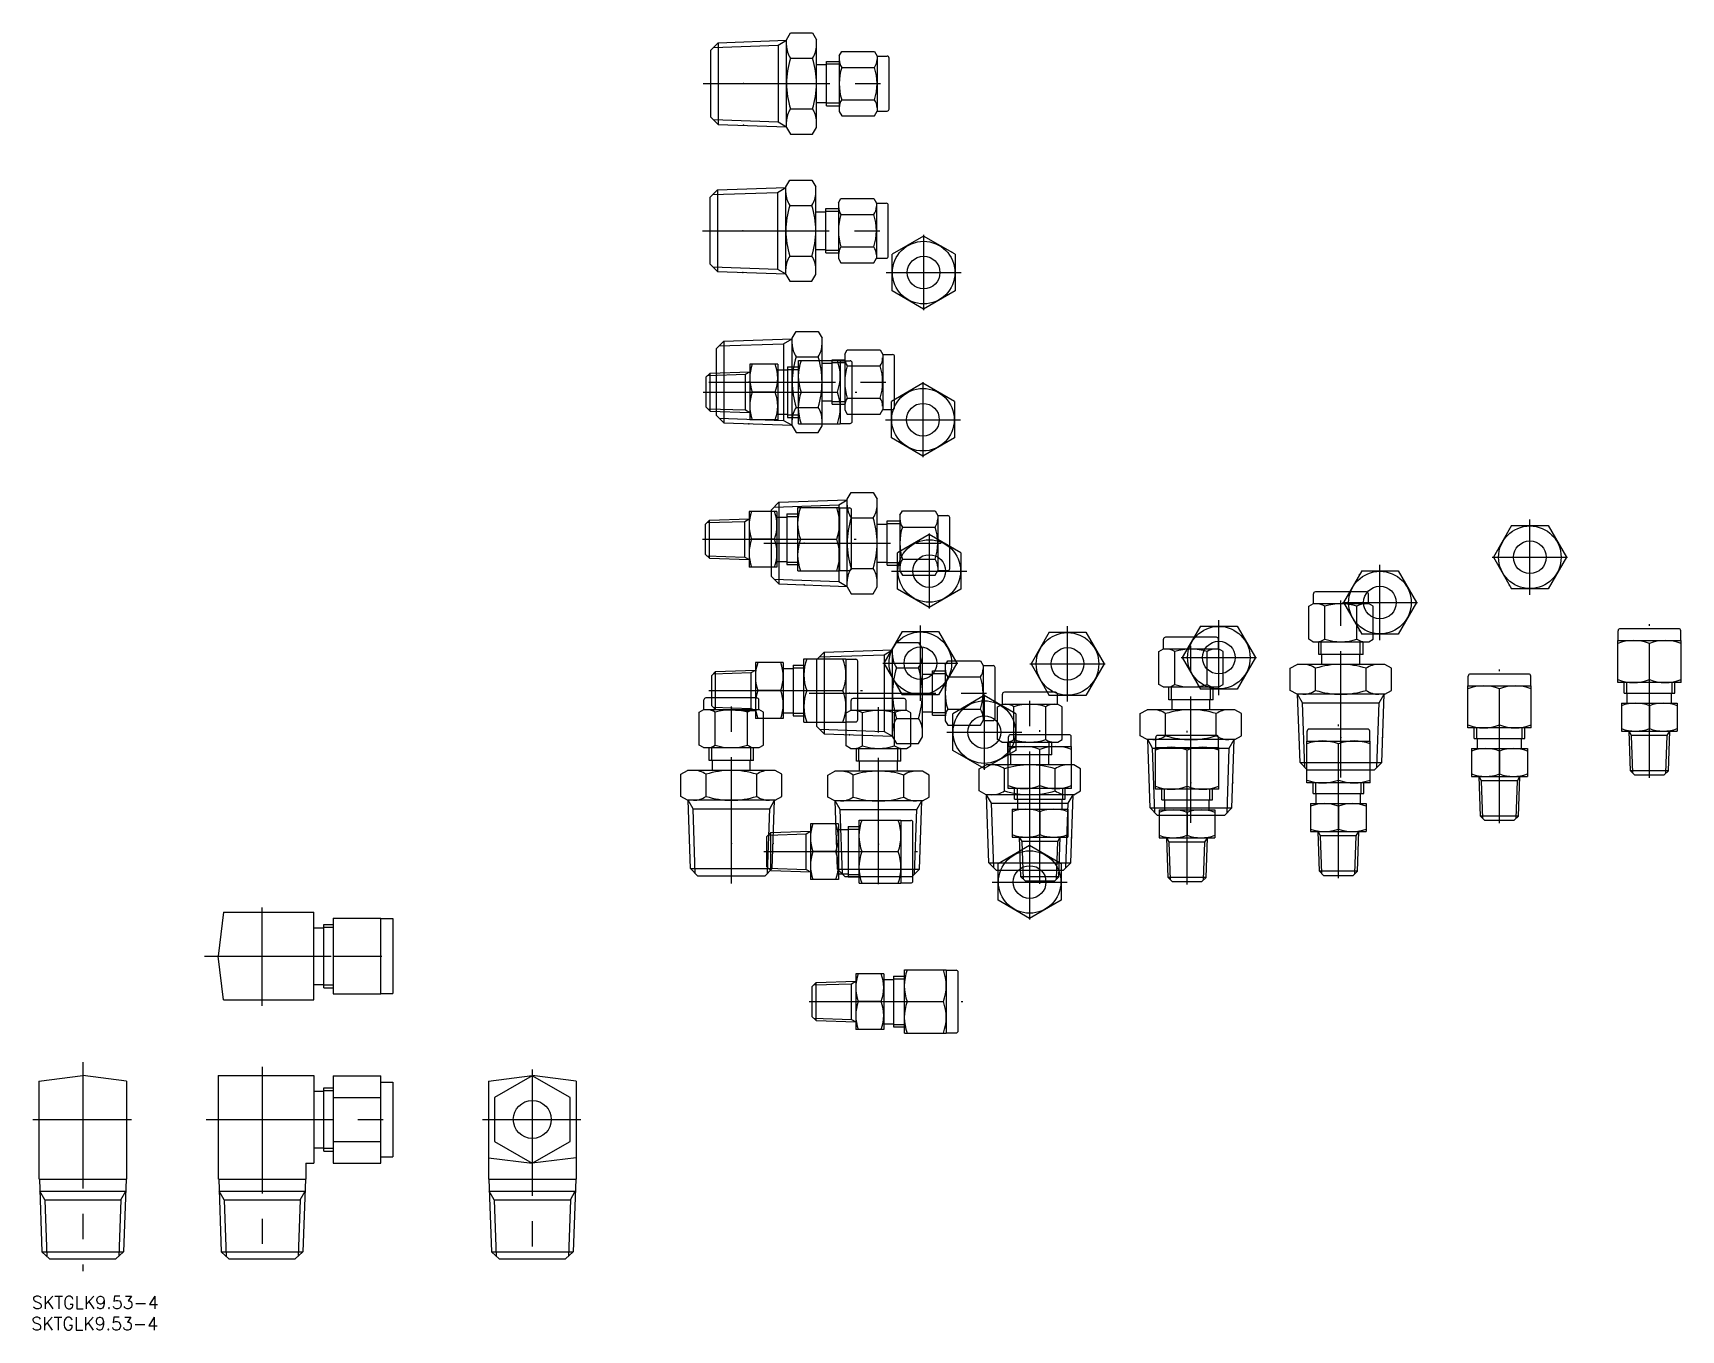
# Model space of a CAD drawing. Extents: x -58 to 356, y -26 to 300.
import ezdxf

# ---------------------------------------------------------------- set-up
doc = ezdxf.new("R2010")
doc.units = 0
doc.linetypes.add('CENTER', pattern=[50.8, 31.75, -6.35, 6.35, -6.35])
doc.layers.get('0').update_dxf_attribs({"linetype": 'CONTINUOUS'})
doc.layers.add('CENTER', color=1, linetype='CENTER')
doc.layers.add('LY_3', color=7, linetype='CONTINUOUS')
doc.styles.get("Standard").update_dxf_attribs({"font": 'txt.shx', "bigfont": '@extfont2.shx'})

msp = doc.modelspace()

# ---------------------------------------------------------------- texts
at = {"color": 7, "linetype": 'CONTINUOUS'}
for p in [(-57.756423, -20.687884), (-57.912776, -26.001616)]:
    msp.add_text('SKTGLK9.53-4', height=3.2, dxfattribs=at).set_placement(p)

# ---------------------------------------------------------------- linework, layer by layer
at = {"color": 7, "linetype": 'CONTINUOUS'}
for p, q in [((-9.64937, 78.840002), (-11, 67.840002)), ((-9.64937, 78.840002), (13, 78.840002)), ((13, 56.840002), (13, 78.840002)), ((13, 74.940002), (15.5, 74.940002)), ((15.5, 59.902502), (15.5, 75.777502)), ((15.5, 75.777502), (17.800316, 75.777502)), ((17.800316, 77.340002), (17.800316, 58.340002)), ((17.800316, 77.340002), (29.800317, 77.340002)), ((29.800317, 58.340002), (29.800317, 77.340002)), ((29.800318, 77.240002), (32.800318, 77.240002)), ((32.800318, 77.240002), (32.800318, 58.440002)), ((-9.64937, 56.840002), (-11, 67.840002)), ((17.800316, 67.840002), (29.800317, 67.840002)), ((13, 60.740002), (15.5, 60.740002)), ((15.5, 59.902502), (17.800316, 59.902502)), ((17.800316, 58.340002), (29.800317, 58.340002)), ((29.800318, 58.440002), (32.800318, 58.440002)), ((-9.64937, 56.840002), (13, 56.840002)), ((-56, 36.48937), (-45, 37.84)), ((-34, 36.48937), (-45, 37.84)), ((-11.000001, 37.840002), (13, 37.840002)), ((-11.000001, 37.840002), (-11.000001, 11.84)), ((13, 37.840002), (13, 15.839998)), ((17.800315, 37.809655), (17.800315, 15.870345)), ((17.800315, 37.809655), (29.800318, 37.809655)), ((29.800318, 15.870345), (29.800318, 37.809655)), ((56.800318, 36.48937), (67.800318, 37.84)), ((67.800318, 37.809655), (58.300318, 32.324828)), ((78.800318, 36.48937), (67.800318, 37.84)), ((77.300318, 32.324828), (67.800318, 37.809655)), ((-56, 36.48937), (-56, 11.84)), ((-34, 36.48937), (-34, 11.84)), ((13, 33.94), (15.5, 33.94)), ((15.5, 34.7775), (17.800316, 34.7775)), ((15.5, 18.9025), (15.5, 34.7775)), ((29.800318, 36.24), (32.800318, 36.24)), ((32.800318, 36.24), (32.800318, 17.44)), ((56.800318, 36.48937), (56.800318, 11.84)), ((78.800318, 36.48937), (78.800318, 11.84)), ((17.800315, 32.324827), (29.800318, 32.324827)), ((17.800316, 32.324827), (29.800318, 32.324827)), ((58.300318, 32.324828), (58.300318, 21.355172)), ((77.300318, 21.355172), (77.300318, 32.324828)), ((17.800315, 21.355173), (29.800318, 21.355173)), ((17.800316, 21.355173), (29.800318, 21.355173)), ((58.300318, 21.355172), (67.800318, 15.870345)), ((67.800318, 15.870345), (77.300318, 21.355172)), ((13, 19.74), (15.5, 19.74)), ((15.5, 18.9025), (17.800316, 18.9025)), ((29.800318, 17.44), (32.800318, 17.44)), ((56.800318, 17.19063), (67.800318, 15.84)), ((78.800318, 17.19063), (67.800318, 15.84)), ((11.000001, 15.839998), (11.000001, 11.84)), ((11.000001, 15.839998), (13, 15.839998)), ((17.800315, 15.870345), (29.800318, 15.870345)), ((-55.890962, 11.84), (-34.109038, 11.84)), ((-55.890962, 11.84), (-55.255365, -6.361097)), ((-54.549392, 6.697786), (-55.7862, 8.84)), ((-55.786199, 8.84), (-34.2138, 8.84)), ((-35.450608, 6.697786), (-34.2138, 8.84)), ((-34.109038, 11.84), (-34.744634, -6.361096)), ((-10.890962, 11.84), (10.890962, 11.84)), ((-10.890962, 11.84), (-10.255365, -6.361097)), ((-9.549392, 6.697786), (-10.7862, 8.84)), ((-10.786199, 8.84), (10.7862, 8.84)), ((9.549392, 6.697786), (10.7862, 8.84)), ((10.890962, 11.84), (10.255366, -6.361096)), ((56.909356, 11.84), (57.544953, -6.361097)), ((56.909356, 11.84), (78.691281, 11.84)), ((57.014119, 8.84), (78.586518, 8.84)), ((58.250926, 6.697786), (57.014119, 8.84)), ((77.34971, 6.697786), (78.586518, 8.84)), ((78.691281, 11.84), (78.055684, -6.361096)), ((-55.255365, -6.361097), (-53.326278, -8.16)), ((-53.326277, -8.16), (-36.673722, -8.16)), ((-34.744634, -6.361097), (-36.673722, -8.16)), ((-10.255365, -6.361097), (-8.326278, -8.16)), ((-8.326277, -8.16), (8.326278, -8.16)), ((10.255366, -6.361097), (8.326278, -8.16)), ((57.544953, -6.361097), (59.474041, -8.16)), ((59.474041, -8.16), (76.126596, -8.16)), ((78.055684, -6.361097), (76.126596, -8.16))]:
    msp.add_line(p, q, dxfattribs=at)
at = {"color": 3, "linetype": 'CONTINUOUS'}
for p, q in [((15.5, 75.140002), (17.800316, 75.140002)), ((15.5, 60.666002), (17.800316, 60.666002)), ((15.5, 34.14), (17.800316, 34.14)), ((15.5, 19.666001), (17.800316, 19.666001)), ((-54.549391, 6.697786), (-54.054251, -7.481153)), ((-54.549391, 6.697786), (-35.450608, 6.697786)), ((-35.450608, 6.697786), (-35.945747, -7.481153)), ((-9.549391, 6.697786), (9.549392, 6.697786)), ((-9.549391, 6.697786), (-9.054251, -7.481153)), ((9.549392, 6.697786), (9.054253, -7.481153)), ((58.250927, 6.697786), (58.746067, -7.481153)), ((58.250927, 6.697786), (77.349711, 6.697786)), ((77.349711, 6.697786), (76.854571, -7.481153)), ((-55.255366, -6.361096), (-34.744634, -6.361096)), ((-10.255366, -6.361096), (10.255366, -6.361096)), ((57.544953, -6.361096), (78.055684, -6.361096))]:
    msp.add_line(p, q, dxfattribs=at)
at = {"color": 7, "linetype": 'CONTINUOUS'}
msp.add_circle((67.800318, 26.84), 4.765, dxfattribs=at)
at = {"layer": 'CENTER', "color": 1, "linetype": 'CENTER'}
for p, q in [((0, 55.340313), (0, 80.046474)), ((-14.417155, 67.840002), (34.52101, 67.840002)), ((-45, 41.257155), (-45, -11.187907)), ((0, 40.047418), (0, -10.587511)), ((67.800318, 39.419876), (67.800318, -11.187907)), ((-57.499689, 26.84), (-32.793528, 26.84)), ((-14.068025, 26.84), (34.52101, 26.84)), ((55.300629, 26.84), (80.006791, 26.84))]:
    msp.add_line(p, q, dxfattribs=at)
at = {"layer": 'LY_3', "color": 3, "linetype": 'CONTINUOUS'}
for p, q in [((131.613694, 275.806122), (131.613694, 297.80612)), ((131.613694, 275.806122), (131.613694, 297.80612)), ((131.613695, 297.806121), (132.596175, 299.507827)), ((131.613695, 297.806121), (132.596175, 299.507827)), ((132.596174, 299.507827), (138.131214, 299.507827)), ((132.596174, 299.507827), (138.131214, 299.507827)), ((138.131213, 299.507827), (139.113694, 297.80612)), ((138.131213, 299.507827), (139.113694, 297.80612)), ((139.113694, 275.806121), (139.113694, 297.80612)), ((139.113694, 275.806121), (139.113694, 297.80612)), ((112.613694, 295.198668), (114.478826, 297.0638)), ((112.613694, 295.198668), (114.478826, 297.0638)), ((112.613694, 278.413575), (112.613694, 295.198668)), ((112.613694, 278.413575), (112.613694, 295.198668)), ((113.274781, 295.859753), (129.47148, 296.425354)), ((113.274781, 295.859753), (129.47148, 296.425354)), ((114.478825, 297.0638), (114.478825, 276.548443)), ((114.478825, 297.0638), (114.478825, 276.548443)), ((114.478826, 297.0638), (131.613694, 297.662163)), ((114.478826, 297.0638), (131.613694, 297.662163)), ((129.47148, 296.425354), (131.613694, 297.662162)), ((129.47148, 296.425354), (131.613694, 297.662162)), ((129.47148, 296.425354), (129.47148, 277.186887)), ((129.47148, 296.425354), (129.47148, 277.186887)), ((144.82018, 293.806122), (145.445394, 294.889025)), ((144.82018, 293.806122), (145.445394, 294.889025)), ((144.820181, 293.806124), (144.820181, 279.80612)), ((144.820181, 293.806124), (144.820181, 279.80612)), ((145.445396, 294.889024), (153.694967, 294.889024)), ((145.445396, 294.889024), (153.694967, 294.889024)), ((153.694969, 294.889024), (154.377919, 293.70612)), ((153.694969, 294.889024), (154.377919, 293.70612)), ((154.377918, 293.706122), (154.377918, 279.906121)), ((154.377918, 293.706122), (154.377918, 279.906121)), ((154.377919, 293.706121), (156.820182, 293.706121)), ((154.377919, 293.706121), (156.820182, 293.706121)), ((132.596174, 293.156974), (138.131214, 293.156974)), ((132.596174, 293.156974), (138.131214, 293.156974)), ((139.113695, 291.556121), (141.613695, 291.556121)), ((139.113695, 291.556121), (141.613695, 291.556121)), ((141.613695, 281.250121), (141.613695, 292.362121)), ((141.613695, 292.362121), (144.820181, 292.362121)), ((141.613695, 281.250121), (141.613695, 292.362121)), ((141.613695, 292.362121), (144.820181, 292.362121)), ((141.613695, 291.726121), (144.820181, 291.726121)), ((141.613695, 291.726121), (144.820181, 291.726121)), ((145.445398, 290.847572), (153.694967, 290.847572)), ((145.445398, 290.847572), (153.694967, 290.847572)), ((157.320182, 280.406121), (157.320182, 293.206121)), ((157.320182, 280.406121), (157.320182, 293.206121)), ((139.113695, 282.056121), (141.613695, 282.056121)), ((139.113695, 282.056121), (141.613695, 282.056121)), ((141.613695, 281.937122), (144.820181, 281.937122)), ((141.613695, 281.937122), (144.820181, 281.937122)), ((141.613695, 281.250121), (144.820181, 281.250121)), ((141.613695, 281.250121), (144.820181, 281.250121)), ((145.445398, 282.76467), (153.694967, 282.76467)), ((145.445398, 282.76467), (153.694967, 282.76467)), ((112.613695, 278.413574), (114.478826, 276.548443)), ((112.613695, 278.413574), (114.478826, 276.548443)), ((113.27478, 277.752489), (129.47148, 277.186887)), ((113.27478, 277.752489), (129.47148, 277.186887)), ((129.47148, 277.186888), (131.613694, 275.95008)), ((129.47148, 277.186888), (131.613694, 275.95008)), ((132.596174, 280.455268), (138.131214, 280.455268)), ((132.596174, 280.455268), (138.131214, 280.455268)), ((144.820181, 279.80612), (145.445395, 278.723217)), ((144.820181, 279.80612), (145.445395, 278.723217)), ((145.445398, 278.723217), (153.694967, 278.723217)), ((145.445398, 278.723217), (153.694967, 278.723217)), ((153.694968, 278.723216), (154.377918, 279.906121)), ((153.694968, 278.723216), (154.377918, 279.906121)), ((154.377918, 279.906121), (156.820182, 279.906121)), ((154.377918, 279.906121), (156.820182, 279.906121)), ((114.478827, 276.548442), (131.613694, 275.95008)), ((114.478827, 276.548442), (131.613694, 275.95008)), ((131.613694, 275.806121), (132.596175, 274.104415)), ((131.613694, 275.806121), (132.596175, 274.104415)), ((132.596174, 274.104415), (138.131214, 274.104415)), ((132.596174, 274.104415), (138.131214, 274.104415)), ((138.131214, 274.104415), (139.113694, 275.806121)), ((138.131214, 274.104415), (139.113694, 275.806121)), ((114.303826, 260.1388), (131.438694, 260.737163)), ((129.29648, 259.500354), (131.438694, 260.737162)), ((131.438694, 238.881122), (131.438694, 260.88112)), ((131.438695, 260.881121), (132.421175, 262.582827)), ((132.421174, 262.582827), (137.956214, 262.582827)), ((137.956213, 262.582827), (138.938694, 260.88112)), ((138.938694, 238.881121), (138.938694, 260.88112)), ((112.438694, 258.273668), (114.303826, 260.1388)), ((112.438694, 241.488575), (112.438694, 258.273668)), ((113.099781, 258.934753), (129.29648, 259.500354)), ((114.303825, 260.1388), (114.303825, 239.623443)), ((129.29648, 259.500354), (129.29648, 240.261887)), ((144.64518, 256.881122), (145.270394, 257.964025)), ((144.645181, 256.881124), (144.645181, 242.88112)), ((145.270396, 257.964024), (153.519967, 257.964024)), ((153.519969, 257.964024), (154.202919, 256.78112)), ((154.202918, 256.781122), (154.202918, 242.981121)), ((154.202919, 256.781121), (156.645182, 256.781121)), ((132.421174, 256.231974), (137.956214, 256.231974)), ((138.938695, 254.631121), (141.438695, 254.631121)), ((141.438695, 244.325121), (141.438695, 255.437121)), ((141.438695, 255.437121), (144.645181, 255.437121)), ((141.438695, 254.801121), (144.645181, 254.801121)), ((145.270398, 253.922572), (153.519967, 253.922572)), ((157.145182, 243.481121), (157.145182, 256.281121)), ((166.013485, 248.54367), (158.078485, 243.962395)), ((166.013485, 248.54367), (158.078485, 243.962395)), ((173.948485, 243.962395), (166.013485, 248.54367)), ((173.948485, 243.962395), (166.013485, 248.54367)), ((138.938695, 245.131121), (141.438695, 245.131121)), ((141.438695, 245.012122), (144.645181, 245.012122)), ((141.438695, 244.325121), (144.645181, 244.325121)), ((145.270398, 245.83967), (153.519967, 245.83967)), ((159.013485, 244.636904), (159.013485, 244.502218)), ((159.013485, 244.636904), (159.013485, 244.502218)), ((173.013485, 244.636904), (173.013485, 244.502218)), ((173.013485, 244.636904), (173.013485, 244.502218)), ((112.438695, 241.488574), (114.303826, 239.623443)), ((113.09978, 240.827489), (129.29648, 240.261887)), ((129.29648, 240.261888), (131.438694, 239.02508)), ((132.421174, 243.530268), (137.956214, 243.530268)), ((144.645181, 242.88112), (145.270395, 241.798217)), ((145.270398, 241.798217), (153.519967, 241.798217)), ((153.519968, 241.798216), (154.202918, 242.981121)), ((154.202918, 242.981121), (156.645182, 242.981121)), ((158.078485, 234.799847), (158.078485, 243.962395)), ((158.078485, 234.799847), (158.078485, 243.962395)), ((173.948485, 243.962395), (173.948485, 234.799847)), ((173.948485, 243.962395), (173.948485, 234.799847)), ((114.303827, 239.623442), (131.438694, 239.02508)), ((131.438694, 238.881121), (132.421175, 237.179415)), ((132.421174, 237.179415), (137.956214, 237.179415)), ((137.956214, 237.179415), (138.938694, 238.881121)), ((166.013485, 230.218572), (158.078485, 234.799847)), ((166.013485, 230.218572), (158.078485, 234.799847)), ((173.948485, 234.799847), (166.013485, 230.218572)), ((173.948485, 234.799847), (166.013485, 230.218572)), ((133.013695, 222.906121), (133.996175, 224.607827)), ((133.996174, 224.607827), (139.531214, 224.607827)), ((139.531213, 224.607827), (140.513694, 222.90612)), ((114.013694, 220.298668), (115.878826, 222.1638)), ((114.013694, 203.513575), (114.013694, 220.298668)), ((114.674781, 220.959753), (130.87148, 221.525354)), ((115.878825, 222.1638), (115.878825, 201.648443)), ((115.878826, 222.1638), (133.013694, 222.762163)), ((130.87148, 221.525354), (133.013694, 222.762162)), ((130.87148, 221.525354), (130.87148, 202.286887)), ((133.013694, 200.906122), (133.013694, 222.90612)), ((140.513694, 200.906121), (140.513694, 222.90612)), ((146.22018, 218.906122), (146.845394, 219.989025)), ((146.845396, 219.989024), (155.094967, 219.989024)), ((155.094969, 219.989024), (155.777919, 218.80612)), ((122.378695, 216.381121), (122.378695, 202.38112)), ((129.378695, 216.381121), (122.378695, 216.381121)), ((122.378695, 216.381121), (122.378695, 202.38112)), ((129.378695, 216.381121), (122.378695, 216.381121)), ((129.378695, 216.381121), (129.378695, 202.381121)), ((129.378695, 216.381121), (129.378695, 202.381121)), ((131.878695, 215.731121), (131.878695, 203.031121)), ((131.878695, 215.731121), (134.578484, 215.731121)), ((131.878695, 215.731121), (131.878695, 203.031121)), ((131.878695, 215.731121), (134.578484, 215.731121)), ((133.996174, 218.256974), (139.531214, 218.256974)), ((134.578485, 201.446121), (134.578485, 217.316121)), ((134.578485, 217.316121), (145.078485, 217.316121)), ((134.578485, 201.446121), (134.578485, 217.316121)), ((134.578485, 217.316121), (145.078485, 217.316121)), ((140.513695, 216.656121), (143.013695, 216.656121)), ((143.013695, 206.350121), (143.013695, 217.462121)), ((143.013695, 217.462121), (146.220181, 217.462121)), ((143.013695, 216.826121), (146.220181, 216.826121)), ((145.078485, 217.316121), (145.078485, 201.446121)), ((145.078485, 217.316121), (145.078485, 201.446121)), ((145.078486, 217.231121), (147.578487, 217.231121)), ((145.078486, 217.231121), (147.578487, 217.231121)), ((146.220181, 218.906124), (146.220181, 204.90612)), ((146.845398, 215.947572), (155.094967, 215.947572)), ((148.078485, 202.031123), (148.078485, 216.731121)), ((148.078485, 202.031123), (148.078485, 216.731121)), ((155.777918, 218.806122), (155.777918, 205.006121)), ((155.777919, 218.806121), (158.220182, 218.806121)), ((158.720182, 205.506121), (158.720182, 218.306121)), ((111.378694, 213.106485), (111.378694, 205.655757)), ((111.378694, 213.106485), (111.378694, 205.655757)), ((111.378695, 213.106486), (112.414879, 214.14267)), ((111.378695, 213.106486), (112.414879, 214.14267)), ((111.812857, 213.540647), (121.307588, 213.87221)), ((111.812857, 213.540647), (121.307588, 213.87221)), ((112.414878, 204.619573), (112.414878, 214.14267)), ((112.414878, 204.619573), (112.414878, 214.14267)), ((112.41488, 214.14267), (122.378695, 214.490614)), ((112.41488, 214.14267), (122.378695, 214.490614)), ((121.307588, 213.87221), (122.378694, 214.490614)), ((121.307588, 213.87221), (122.378694, 214.490614)), ((121.307588, 204.890032), (121.307588, 213.87221)), ((121.307588, 204.890032), (121.307588, 213.87221)), ((129.378695, 214.931121), (131.878695, 214.931121)), ((129.378695, 214.931121), (131.878695, 214.931121)), ((131.878695, 215.044121), (134.578484, 215.044121)), ((131.878695, 215.044121), (134.578484, 215.044121)), ((165.838485, 211.61867), (157.903485, 207.037395)), ((173.773485, 207.037395), (165.838485, 211.61867)), ((128.753479, 209.381121), (123.00391, 209.381121)), ((128.753479, 209.381121), (123.00391, 209.381121)), ((135.293016, 209.381121), (144.363955, 209.381121)), ((135.293016, 209.381121), (144.363955, 209.381121)), ((140.513695, 207.156121), (143.013695, 207.156121)), ((143.013695, 207.037122), (146.220181, 207.037122)), ((146.845398, 207.86467), (155.094967, 207.86467)), ((157.903485, 197.874847), (157.903485, 207.037395)), ((158.838485, 207.711904), (158.838485, 207.577218)), ((172.838485, 207.711904), (172.838485, 207.577218)), ((173.773485, 207.037395), (173.773485, 197.874847)), ((111.378695, 205.655756), (112.414879, 204.619572)), ((111.378695, 205.655756), (112.414879, 204.619572)), ((111.812857, 205.221595), (121.307587, 204.890032)), ((111.812857, 205.221595), (121.307587, 204.890032)), ((112.414879, 204.619573), (122.378694, 204.271629)), ((112.414879, 204.619573), (122.378694, 204.271629)), ((114.013695, 203.513574), (115.878826, 201.648443)), ((114.67478, 202.852489), (130.87148, 202.286887)), ((121.307588, 204.890032), (122.378695, 204.271628)), ((121.307588, 204.890032), (122.378695, 204.271628)), ((129.378695, 203.831122), (131.878695, 203.831122)), ((129.378695, 203.831122), (131.878695, 203.831122)), ((131.878695, 203.666121), (134.578484, 203.666121)), ((131.878695, 203.666121), (134.578484, 203.666121)), ((131.878695, 203.031121), (134.578484, 203.031121)), ((131.878695, 203.031121), (134.578484, 203.031121)), ((133.996174, 205.555268), (139.531214, 205.555268)), ((143.013695, 206.350121), (146.220181, 206.350121)), ((146.220181, 204.90612), (146.845395, 203.823217)), ((146.845398, 203.823217), (155.094967, 203.823217)), ((155.094968, 203.823216), (155.777918, 205.006121)), ((155.777918, 205.006121), (158.220182, 205.006121)), ((115.878827, 201.648442), (133.013694, 201.05008)), ((129.378695, 202.381121), (122.378695, 202.381121)), ((129.378695, 202.381121), (122.378695, 202.381121)), ((130.87148, 202.286888), (133.013694, 201.05008)), ((133.013694, 200.906121), (133.996175, 199.204415)), ((133.996174, 199.204415), (139.531214, 199.204415)), ((134.578485, 201.446121), (145.078485, 201.446121)), ((134.578485, 201.446121), (145.078485, 201.446121)), ((139.531214, 199.204415), (140.513694, 200.906121)), ((145.078485, 201.531123), (147.578485, 201.531123)), ((145.078485, 201.531123), (147.578485, 201.531123)), ((165.838485, 193.293572), (157.903485, 197.874847)), ((173.773485, 197.874847), (165.838485, 193.293572)), ((129.703826, 181.7388), (146.838694, 182.337163)), ((144.69648, 181.100354), (146.838694, 182.337162)), ((146.838694, 160.481122), (146.838694, 182.48112)), ((146.838695, 182.481121), (147.821175, 184.182827)), ((147.821174, 184.182827), (153.356214, 184.182827)), ((153.356213, 184.182827), (154.338694, 182.48112)), ((154.338694, 160.481121), (154.338694, 182.48112)), ((122.203695, 179.456121), (122.203695, 165.45612)), ((129.203695, 179.456121), (122.203695, 179.456121)), ((127.838694, 179.873668), (129.703826, 181.7388)), ((127.838694, 163.088575), (127.838694, 179.873668)), ((128.499781, 180.534753), (144.69648, 181.100354)), ((129.203695, 179.456121), (129.203695, 165.456121)), ((129.203695, 178.006121), (131.703695, 178.006121)), ((129.703825, 181.7388), (129.703825, 161.223443)), ((131.703695, 178.806121), (131.703695, 166.106121)), ((131.703695, 178.806121), (134.403484, 178.806121)), ((131.703695, 178.119121), (134.403484, 178.119121)), ((134.403485, 164.521121), (134.403485, 180.391121)), ((134.403485, 180.391121), (144.903485, 180.391121)), ((144.69648, 181.100354), (144.69648, 161.861887)), ((144.903485, 180.391121), (144.903485, 164.521121)), ((144.903486, 180.306121), (147.403487, 180.306121)), ((147.903485, 165.106123), (147.903485, 179.806121)), ((160.04518, 178.481122), (160.670394, 179.564025)), ((160.045181, 178.481124), (160.045181, 164.48112)), ((160.670396, 179.564024), (168.919967, 179.564024)), ((168.919969, 179.564024), (169.602919, 178.38112)), ((169.602918, 178.381122), (169.602918, 164.581121)), ((169.602919, 178.381121), (172.045182, 178.381121)), ((172.545182, 165.081121), (172.545182, 177.881121)), ((111.203694, 176.181485), (111.203694, 168.730757)), ((111.203695, 176.181486), (112.239879, 177.21767)), ((111.637857, 176.615647), (121.132588, 176.94721)), ((112.239878, 167.694573), (112.239878, 177.21767)), ((112.23988, 177.21767), (122.203695, 177.565614)), ((121.132588, 176.94721), (122.203694, 177.565614)), ((121.132588, 167.965032), (121.132588, 176.94721)), ((147.821174, 177.831974), (153.356214, 177.831974)), ((154.338695, 176.231121), (156.838695, 176.231121)), ((156.838695, 165.925121), (156.838695, 177.037121)), ((156.838695, 177.037121), (160.045181, 177.037121)), ((156.838695, 176.401121), (160.045181, 176.401121)), ((160.670398, 175.522572), (168.919967, 175.522572)), ((313.556901, 175.876551), (308.975626, 167.941551)), ((312.882392, 174.941551), (313.017078, 174.941551)), ((313.556901, 175.876551), (322.719449, 175.876551)), ((322.719449, 175.876551), (327.300724, 167.941551)), ((128.578479, 172.456121), (122.82891, 172.456121)), ((135.118016, 172.456121), (144.188955, 172.456121)), ((167.413485, 173.64367), (159.478485, 169.062395)), ((160.413485, 169.736904), (160.413485, 169.602218)), ((175.348485, 169.062395), (167.413485, 173.64367)), ((174.413485, 169.736904), (174.413485, 169.602218)), ((111.203695, 168.730756), (112.239879, 167.694572)), ((111.637857, 168.296595), (121.132587, 167.965032)), ((112.239879, 167.694573), (122.203694, 167.346629)), ((121.132588, 167.965032), (122.203695, 167.346628)), ((129.203695, 165.456121), (122.203695, 165.456121)), ((129.203695, 166.906122), (131.703695, 166.906122)), ((131.703695, 166.741121), (134.403484, 166.741121)), ((131.703695, 166.106121), (134.403484, 166.106121)), ((154.338695, 166.731121), (156.838695, 166.731121)), ((156.838695, 166.612122), (160.045181, 166.612122)), ((156.838695, 165.925121), (160.045181, 165.925121)), ((159.478485, 159.899847), (159.478485, 169.062395)), ((160.670398, 167.43967), (168.919967, 167.43967)), ((175.348485, 169.062395), (175.348485, 159.899847)), ((308.975626, 167.941551), (313.556901, 160.006551)), ((327.300724, 167.941551), (322.719449, 160.006551)), ((127.838695, 163.088574), (129.703826, 161.223443)), ((128.49978, 162.427489), (144.69648, 161.861887)), ((134.403485, 164.521121), (144.903485, 164.521121)), ((144.69648, 161.861888), (146.838694, 160.62508)), ((144.903485, 164.606123), (147.403485, 164.606123)), ((147.821174, 165.130268), (153.356214, 165.130268)), ((160.045181, 164.48112), (160.670395, 163.398217)), ((160.670398, 163.398217), (168.919967, 163.398217)), ((168.919968, 163.398216), (169.602918, 164.581121)), ((169.602918, 164.581121), (172.045182, 164.581121)), ((275.931901, 164.501551), (271.350626, 156.566551)), ((275.257392, 163.566551), (275.392078, 163.566551)), ((275.931901, 164.501551), (285.094449, 164.501551)), ((285.094449, 164.501551), (289.675724, 156.566551)), ((129.703827, 161.223442), (146.838694, 160.62508)), ((146.838694, 160.481121), (147.821175, 158.779415)), ((147.821174, 158.779415), (153.356214, 158.779415)), ((153.356214, 158.779415), (154.338694, 160.481121)), ((167.413485, 155.318572), (159.478485, 159.899847)), ((175.348485, 159.899847), (167.413485, 155.318572)), ((263.813175, 156.305985), (263.813175, 158.748248)), ((277.113175, 159.248248), (264.313175, 159.248248)), ((277.613175, 156.305984), (277.613175, 158.748248)), ((312.882392, 160.941551), (313.017078, 160.941551)), ((322.719449, 160.006551), (313.556901, 160.006551)), ((262.630272, 155.623035), (263.813176, 156.305985)), ((262.630272, 147.373462), (262.630272, 155.623033)), ((263.813174, 156.305984), (277.613175, 156.305984)), ((266.671724, 147.373464), (266.671724, 155.623033)), ((271.350626, 156.566551), (275.931901, 148.631551)), ((274.754626, 147.373464), (274.754626, 155.623033)), ((278.79608, 155.623034), (277.613175, 156.305984)), ((278.796079, 147.373464), (278.796079, 155.623033)), ((289.675724, 156.566551), (285.094449, 148.631551)), ((160.606901, 149.276551), (156.025626, 141.341551)), ((160.606901, 149.276551), (156.025626, 141.341551)), ((160.606901, 149.276551), (169.769449, 149.276551)), ((160.606901, 149.276551), (169.769449, 149.276551)), ((169.769449, 149.276551), (174.350724, 141.341551)), ((169.769449, 149.276551), (174.350724, 141.341551)), ((197.531901, 149.101551), (192.950626, 141.166551)), ((197.531901, 149.101551), (206.694449, 149.101551)), ((206.694449, 149.101551), (211.275724, 141.166551)), ((235.506901, 150.676551), (230.925626, 142.741551)), ((234.832392, 149.741551), (234.967078, 149.741551)), ((235.506901, 150.676551), (244.669449, 150.676551)), ((244.669449, 150.676551), (249.250724, 142.741551)), ((275.257392, 149.566551), (275.392078, 149.566551)), ((340.288175, 147.006552), (340.288175, 149.506553)), ((355.488173, 150.006551), (340.788175, 150.006551)), ((355.988173, 147.006551), (355.988173, 149.506551)), ((158.213694, 122.856122), (158.213694, 144.85612)), ((158.213695, 144.856121), (159.196175, 146.557827)), ((159.196174, 146.557827), (164.731214, 146.557827)), ((159.932392, 148.341551), (160.067078, 148.341551)), ((159.932392, 148.341551), (160.067078, 148.341551)), ((164.731213, 146.557827), (165.713694, 144.85612)), ((165.713694, 122.856121), (165.713694, 144.85612)), ((196.857392, 148.166551), (196.992078, 148.166551)), ((225.005272, 144.248035), (226.188176, 144.930985)), ((226.188174, 144.930984), (239.988175, 144.930984)), ((226.188175, 144.930985), (226.188175, 147.373248)), ((239.488175, 147.873248), (226.688175, 147.873248)), ((239.988175, 144.930984), (239.988175, 147.373248)), ((241.17108, 144.248034), (239.988175, 144.930984)), ((263.713174, 146.748246), (262.630271, 147.37346)), ((263.713172, 146.748247), (277.713176, 146.748247)), ((265.157175, 143.541761), (265.157175, 146.748247)), ((265.793175, 143.541761), (265.793175, 146.748247)), ((275.582174, 143.541761), (275.582174, 146.748247)), ((285.094449, 148.631551), (275.931901, 148.631551)), ((276.269175, 143.541761), (276.269175, 146.748247)), ((277.713176, 146.748247), (278.796079, 147.373461)), ((340.203175, 147.006551), (356.073175, 147.006551)), ((340.203175, 136.506551), (340.203175, 147.006551)), ((348.138175, 137.221082), (348.138175, 146.292021)), ((356.073175, 136.506551), (356.073175, 147.006551)), ((123.778695, 141.481121), (123.778695, 127.48112)), ((130.778695, 141.481121), (123.778695, 141.481121)), ((130.778695, 141.481121), (130.778695, 127.481121)), ((133.278695, 140.831121), (133.278695, 128.131121)), ((133.278695, 140.831121), (135.978484, 140.831121)), ((135.978485, 126.546121), (135.978485, 142.416121)), ((135.978485, 142.416121), (146.478485, 142.416121)), ((139.213694, 142.248668), (141.078826, 144.1138)), ((139.213694, 125.463575), (139.213694, 142.248668)), ((139.874781, 142.909753), (156.07148, 143.475354)), ((141.078825, 144.1138), (141.078825, 123.598443)), ((141.078826, 144.1138), (158.213694, 144.712163)), ((146.478485, 142.416121), (146.478485, 126.546121)), ((146.478486, 142.331121), (148.978487, 142.331121)), ((149.478485, 127.131123), (149.478485, 141.831121)), ((156.025626, 141.341551), (160.606901, 133.406551)), ((156.025626, 141.341551), (160.606901, 133.406551)), ((156.07148, 143.475354), (158.213694, 144.712162)), ((156.07148, 143.475354), (156.07148, 124.236887)), ((174.350724, 141.341551), (169.769449, 133.406551)), ((174.350724, 141.341551), (169.769449, 133.406551)), ((171.42018, 140.856122), (172.045394, 141.939025)), ((171.420181, 140.856124), (171.420181, 126.85612)), ((172.045396, 141.939024), (180.294967, 141.939024)), ((180.294969, 141.939024), (180.977919, 140.75612)), ((180.977918, 140.756122), (180.977918, 126.956121)), ((180.977919, 140.756121), (183.420182, 140.756121)), ((192.950626, 141.166551), (197.531901, 133.231551)), ((211.275724, 141.166551), (206.694449, 133.231551)), ((225.005272, 135.998462), (225.005272, 144.248033)), ((229.046724, 135.998464), (229.046724, 144.248033)), ((230.925626, 142.741551), (235.506901, 134.806551)), ((237.129626, 135.998464), (237.129626, 144.248033)), ((241.171079, 135.998464), (241.171079, 144.248033)), ((249.250724, 142.741551), (244.669449, 134.806551)), ((258.011469, 140.059279), (259.713176, 141.04176)), ((281.713175, 141.04176), (259.713176, 141.04176)), ((276.269175, 143.541761), (265.157175, 143.541761)), ((265.963175, 141.041761), (265.963175, 143.541761)), ((275.463175, 141.041761), (275.463175, 143.541761)), ((283.414881, 140.05928), (281.713175, 141.04176)), ((112.778694, 138.206485), (112.778694, 130.755757)), ((112.778695, 138.206486), (113.814879, 139.24267)), ((113.212857, 138.640647), (122.707588, 138.97221)), ((113.814878, 129.719573), (113.814878, 139.24267)), ((113.81488, 139.24267), (123.778695, 139.590614)), ((122.707588, 138.97221), (123.778694, 139.590614)), ((122.707588, 129.990032), (122.707588, 138.97221)), ((130.778695, 140.031121), (133.278695, 140.031121)), ((133.278695, 140.144121), (135.978484, 140.144121)), ((159.196174, 140.206974), (164.731214, 140.206974)), ((165.713695, 138.606121), (168.213695, 138.606121)), ((168.213695, 128.300121), (168.213695, 139.412121)), ((168.213695, 139.412121), (171.420181, 139.412121)), ((168.213695, 138.776121), (171.420181, 138.776121)), ((172.045398, 137.897572), (180.294967, 137.897572)), ((183.920182, 127.456121), (183.920182, 140.256121)), ((258.011469, 134.52424), (258.011469, 140.05928)), ((264.362322, 134.52424), (264.362322, 140.05928)), ((277.064028, 134.52424), (277.064028, 140.05928)), ((283.414881, 134.52424), (283.414881, 140.05928)), ((302.663175, 135.631552), (302.663175, 138.131553)), ((317.863173, 138.631551), (303.163175, 138.631551)), ((318.363173, 135.631551), (318.363173, 138.131551)), ((356.073175, 136.506551), (340.203175, 136.506551)), ((341.788175, 133.806761), (341.788175, 136.50655)), ((342.475175, 133.806761), (342.475175, 136.50655)), ((353.853175, 133.806761), (353.853175, 136.50655)), ((354.488175, 133.806761), (354.488175, 136.50655)), ((124.163175, 132.648248), (111.363175, 132.648248)), ((124.163175, 132.648248), (111.363175, 132.648248)), ((130.153479, 134.481121), (124.40391, 134.481121)), ((136.693016, 134.481121), (145.763955, 134.481121)), ((161.088175, 132.473248), (148.288175, 132.473248)), ((159.932392, 134.341551), (160.067078, 134.341551)), ((159.932392, 134.341551), (160.067078, 134.341551)), ((169.769449, 133.406551), (160.606901, 133.406551)), ((169.769449, 133.406551), (160.606901, 133.406551)), ((181.238485, 133.21867), (173.303485, 128.637395)), ((189.173485, 128.637395), (181.238485, 133.21867)), ((185.763175, 131.105985), (185.763175, 133.548248)), ((199.063175, 134.048248), (186.263175, 134.048248)), ((196.857392, 134.166551), (196.992078, 134.166551)), ((206.694449, 133.231551), (197.531901, 133.231551)), ((199.563175, 131.105984), (199.563175, 133.548248)), ((226.088174, 135.373246), (225.005271, 135.99846)), ((226.088172, 135.373247), (240.088176, 135.373247)), ((227.532175, 132.166761), (227.532175, 135.373247)), ((228.168175, 132.166761), (228.168175, 135.373247)), ((234.832392, 135.741551), (234.967078, 135.741551)), ((244.669449, 134.806551), (235.506901, 134.806551)), ((237.957174, 132.166761), (237.957174, 135.373247)), ((238.644175, 132.166761), (238.644175, 135.373247)), ((240.088176, 135.373247), (241.171079, 135.998461)), ((259.713175, 133.541761), (258.011469, 134.524241)), ((281.713174, 133.54176), (259.713176, 133.54176)), ((260.455496, 116.406892), (259.857133, 133.54176)), ((261.093942, 131.399546), (259.857134, 133.54176)), ((280.332408, 131.399546), (281.569216, 133.54176)), ((280.970854, 116.406893), (281.569216, 133.54176)), ((281.713175, 133.54176), (283.414881, 134.524241)), ((302.578175, 135.631551), (318.448175, 135.631551)), ((302.578175, 125.131551), (302.578175, 135.631551)), ((310.513175, 125.846082), (310.513175, 134.917021)), ((318.448175, 125.131551), (318.448175, 135.631551)), ((341.788175, 133.806761), (354.488175, 133.806761)), ((342.588175, 131.306761), (342.588175, 133.806761)), ((353.688174, 131.306761), (353.688174, 133.806761)), ((109.680272, 129.023035), (110.863176, 129.705985)), ((109.680272, 129.023035), (110.863176, 129.705985)), ((109.680272, 120.773462), (109.680272, 129.023033)), ((109.680272, 120.773462), (109.680272, 129.023033)), ((110.863174, 129.705984), (124.663175, 129.705984)), ((110.863174, 129.705984), (124.663175, 129.705984)), ((110.863175, 129.705985), (110.863175, 132.148248)), ((110.863175, 129.705985), (110.863175, 132.148248)), ((112.778695, 130.755756), (113.814879, 129.719572)), ((113.212857, 130.321595), (122.707587, 129.990032)), ((113.721724, 120.773464), (113.721724, 129.023033)), ((113.721724, 120.773464), (113.721724, 129.023033)), ((113.814879, 129.719573), (123.778694, 129.371629)), ((121.804626, 120.773464), (121.804626, 129.023033)), ((121.804626, 120.773464), (121.804626, 129.023033)), ((122.707588, 129.990032), (123.778695, 129.371628)), ((124.663175, 129.705984), (124.663175, 132.148248)), ((124.663175, 129.705984), (124.663175, 132.148248)), ((125.84608, 129.023034), (124.663175, 129.705984)), ((125.84608, 129.023034), (124.663175, 129.705984)), ((125.846079, 120.773464), (125.846079, 129.023033)), ((125.846079, 120.773464), (125.846079, 129.023033)), ((130.778695, 128.931122), (133.278695, 128.931122)), ((133.278695, 128.766121), (135.978484, 128.766121)), ((146.605272, 128.848035), (147.788176, 129.530985)), ((146.605272, 120.598462), (146.605272, 128.848033)), ((147.788174, 129.530984), (161.588175, 129.530984)), ((147.788175, 129.530985), (147.788175, 131.973248)), ((150.646724, 120.598464), (150.646724, 128.848033)), ((158.729626, 120.598464), (158.729626, 128.848033)), ((161.588175, 129.530984), (161.588175, 131.973248)), ((162.77108, 128.848034), (161.588175, 129.530984)), ((162.771079, 120.598464), (162.771079, 128.848033)), ((165.713695, 129.106121), (168.213695, 129.106121)), ((168.213695, 128.987122), (171.420181, 128.987122)), ((168.213695, 128.300121), (171.420181, 128.300121)), ((172.045398, 129.81467), (180.294967, 129.81467)), ((173.303485, 119.474847), (173.303485, 128.637395)), ((174.238485, 129.311904), (174.238485, 129.177218)), ((184.580272, 130.423035), (185.763176, 131.105985)), ((184.580272, 122.173462), (184.580272, 130.423033)), ((185.763174, 131.105984), (199.563175, 131.105984)), ((188.238485, 129.311904), (188.238485, 129.177218)), ((188.621724, 122.173464), (188.621724, 130.423033)), ((189.173485, 128.637395), (189.173485, 119.474847)), ((196.704626, 122.173464), (196.704626, 130.423033)), ((200.74608, 130.423034), (199.563175, 131.105984)), ((200.746079, 122.173464), (200.746079, 130.423033)), ((220.386469, 128.684279), (222.088176, 129.66676)), ((220.386469, 123.14924), (220.386469, 128.68428)), ((244.088175, 129.66676), (222.088176, 129.66676)), ((226.737322, 123.14924), (226.737322, 128.68428)), ((238.644175, 132.166761), (227.532175, 132.166761)), ((228.338175, 129.666761), (228.338175, 132.166761)), ((237.838175, 129.666761), (237.838175, 132.166761)), ((239.439028, 123.14924), (239.439028, 128.68428)), ((245.789881, 128.68428), (244.088175, 129.66676)), ((245.789881, 123.14924), (245.789881, 128.68428)), ((261.659543, 115.202847), (261.093942, 131.399546)), ((261.093942, 131.399546), (280.332409, 131.399546)), ((279.766807, 115.202846), (280.332409, 131.399546)), ((341.138175, 131.306761), (355.138175, 131.306761)), ((341.138175, 131.306761), (341.138175, 124.306761)), ((348.138175, 130.681545), (348.138175, 124.931976)), ((355.138175, 131.306761), (355.138175, 124.306761)), ((130.778695, 127.481121), (123.778695, 127.481121)), ((133.278695, 128.131121), (135.978484, 128.131121)), ((135.978485, 126.546121), (146.478485, 126.546121)), ((139.213695, 125.463574), (141.078826, 123.598443)), ((139.87478, 124.802489), (156.07148, 124.236887)), ((146.478485, 126.631123), (148.978485, 126.631123)), ((156.07148, 124.236888), (158.213694, 123.00008)), ((159.196174, 127.505268), (164.731214, 127.505268)), ((171.420181, 126.85612), (172.045395, 125.773217)), ((172.045398, 125.773217), (180.294967, 125.773217)), ((180.294968, 125.773216), (180.977918, 126.956121)), ((180.977918, 126.956121), (183.420182, 126.956121)), ((262.238175, 121.806552), (262.238175, 124.306553)), ((277.438173, 124.806551), (262.738175, 124.806551)), ((277.938173, 121.806551), (277.938173, 124.306551)), ((318.448175, 125.131551), (302.578175, 125.131551)), ((304.163175, 122.431761), (304.163175, 125.13155)), ((304.850175, 122.431761), (304.850175, 125.13155)), ((316.228175, 122.431761), (316.228175, 125.13155)), ((316.863175, 122.431761), (316.863175, 125.13155)), ((341.138175, 124.306761), (355.138176, 124.306761)), ((343.376626, 114.342946), (343.028682, 124.306761)), ((343.647086, 123.235654), (343.028682, 124.30676)), ((352.629264, 123.235654), (353.247668, 124.306761)), ((352.899723, 114.342945), (353.247667, 124.30676)), ((110.763174, 120.148246), (109.680271, 120.77346)), ((110.763174, 120.148246), (109.680271, 120.77346)), ((110.763172, 120.148247), (124.763176, 120.148247)), ((110.763172, 120.148247), (124.763176, 120.148247)), ((112.207175, 116.941761), (112.207175, 120.148247)), ((112.207175, 116.941761), (112.207175, 120.148247)), ((112.843175, 116.941761), (112.843175, 120.148247)), ((112.843175, 116.941761), (112.843175, 120.148247)), ((122.632174, 116.941761), (122.632174, 120.148247)), ((122.632174, 116.941761), (122.632174, 120.148247)), ((123.319175, 116.941761), (123.319175, 120.148247)), ((123.319175, 116.941761), (123.319175, 120.148247)), ((124.763176, 120.148247), (125.846079, 120.773461)), ((124.763176, 120.148247), (125.846079, 120.773461)), ((141.078827, 123.598442), (158.213694, 123.00008)), ((147.688174, 119.973246), (146.605271, 120.59846)), ((147.688172, 119.973247), (161.688176, 119.973247)), ((149.132175, 116.766761), (149.132175, 119.973247)), ((149.768175, 116.766761), (149.768175, 119.973247)), ((158.213694, 122.856121), (159.196175, 121.154415)), ((159.196174, 121.154415), (164.731214, 121.154415)), ((159.557174, 116.766761), (159.557174, 119.973247)), ((160.244175, 116.766761), (160.244175, 119.973247)), ((161.688176, 119.973247), (162.771079, 120.598461)), ((164.731214, 121.154415), (165.713694, 122.856121)), ((185.663174, 121.548246), (184.580271, 122.17346)), ((185.663172, 121.548247), (199.663176, 121.548247)), ((187.107175, 118.341761), (187.107175, 121.548247)), ((187.253175, 120.406551), (203.123175, 120.406551)), ((187.253175, 109.906551), (187.253175, 120.406551)), ((187.253175, 120.406551), (203.123175, 120.406551)), ((187.253175, 109.906551), (187.253175, 120.406551)), ((187.338175, 120.406552), (187.338175, 122.906553)), ((187.338175, 120.406552), (187.338175, 122.906553)), ((187.743175, 118.341761), (187.743175, 121.548247)), ((202.538173, 123.406551), (187.838175, 123.406551)), ((202.538173, 123.406551), (187.838175, 123.406551)), ((197.532174, 118.341761), (197.532174, 121.548247)), ((198.219175, 118.341761), (198.219175, 121.548247)), ((199.663176, 121.548247), (200.746079, 122.173461)), ((203.038173, 120.406551), (203.038173, 122.906551)), ((203.038173, 120.406551), (203.038173, 122.906551)), ((203.123175, 109.906551), (203.123175, 120.406551)), ((203.123175, 109.906551), (203.123175, 120.406551)), ((222.088175, 122.166761), (220.386469, 123.149241)), ((244.088174, 122.16676), (222.088176, 122.16676)), ((222.830496, 105.031892), (222.232133, 122.16676)), ((223.468942, 120.024546), (222.232134, 122.16676)), ((224.034543, 103.827847), (223.468942, 120.024546)), ((223.468942, 120.024546), (242.707409, 120.024546)), ((224.178175, 120.231551), (240.048175, 120.231551)), ((224.178175, 109.731551), (224.178175, 120.231551)), ((224.263175, 120.231552), (224.263175, 122.731553)), ((239.463173, 123.231551), (224.763175, 123.231551)), ((239.963173, 120.231551), (239.963173, 122.731551)), ((240.048175, 109.731551), (240.048175, 120.231551)), ((242.141807, 103.827846), (242.707409, 120.024546)), ((242.707408, 120.024546), (243.944216, 122.16676)), ((243.345854, 105.031893), (243.944216, 122.16676)), ((244.088175, 122.16676), (245.789881, 123.149241)), ((262.153175, 121.806551), (278.023175, 121.806551)), ((262.153175, 111.306551), (262.153175, 121.806551)), ((270.088175, 112.021082), (270.088175, 121.092021)), ((278.023175, 111.306551), (278.023175, 121.806551)), ((304.163175, 122.431761), (316.863175, 122.431761)), ((304.963175, 119.931761), (304.963175, 122.431761)), ((316.063174, 119.931761), (316.063174, 122.431761)), ((343.978649, 113.740923), (343.647086, 123.235654)), ((352.629264, 123.235654), (343.647086, 123.235654)), ((352.297701, 113.740923), (352.629264, 123.235653)), ((123.319175, 116.941761), (112.207175, 116.941761)), ((123.319175, 116.941761), (112.207175, 116.941761)), ((113.013175, 114.441761), (113.013175, 116.941761)), ((113.013175, 114.441761), (113.013175, 116.941761)), ((122.513175, 114.441761), (122.513175, 116.941761)), ((122.513175, 114.441761), (122.513175, 116.941761)), ((160.244175, 116.766761), (149.132175, 116.766761)), ((149.938175, 114.266761), (149.938175, 116.766761)), ((159.438175, 114.266761), (159.438175, 116.766761)), ((181.238485, 114.893572), (173.303485, 119.474847)), ((179.961469, 114.859279), (181.663176, 115.84176)), ((189.173485, 119.474847), (181.238485, 114.893572)), ((203.663175, 115.84176), (181.663176, 115.84176)), ((198.219175, 118.341761), (187.107175, 118.341761)), ((187.913175, 115.841761), (187.913175, 118.341761)), ((195.188175, 110.621082), (195.188175, 119.692021)), ((195.188175, 110.621082), (195.188175, 119.692021)), ((197.413175, 115.841761), (197.413175, 118.341761)), ((205.364881, 114.85928), (203.663175, 115.84176)), ((232.113175, 110.446082), (232.113175, 119.517021)), ((262.320628, 114.54176), (260.455496, 116.406892)), ((260.455496, 116.406891), (280.970853, 116.406891)), ((279.105722, 114.541761), (280.970853, 116.406892)), ((303.513175, 119.931761), (317.513175, 119.931761)), ((303.513175, 119.931761), (303.513175, 112.931761)), ((310.513175, 119.306545), (310.513175, 113.556976)), ((317.513175, 119.931761), (317.513175, 112.931761)), ((105.061469, 113.459279), (106.763176, 114.44176)), ((105.061469, 113.459279), (106.763176, 114.44176)), ((105.061469, 107.92424), (105.061469, 113.45928)), ((105.061469, 107.92424), (105.061469, 113.45928)), ((128.763175, 114.44176), (106.763176, 114.44176)), ((128.763175, 114.44176), (106.763176, 114.44176)), ((111.412322, 107.92424), (111.412322, 113.45928)), ((111.412322, 107.92424), (111.412322, 113.45928)), ((124.114028, 107.92424), (124.114028, 113.45928)), ((124.114028, 107.92424), (124.114028, 113.45928)), ((130.464881, 113.45928), (128.763175, 114.44176)), ((130.464881, 113.45928), (128.763175, 114.44176)), ((130.464881, 107.92424), (130.464881, 113.45928)), ((130.464881, 107.92424), (130.464881, 113.45928)), ((141.986469, 113.284279), (143.688176, 114.26676)), ((141.986469, 107.74924), (141.986469, 113.28428)), ((165.688175, 114.26676), (143.688176, 114.26676)), ((148.337322, 107.74924), (148.337322, 113.28428)), ((161.039028, 107.74924), (161.039028, 113.28428)), ((167.389881, 113.28428), (165.688175, 114.26676)), ((167.389881, 107.74924), (167.389881, 113.28428)), ((179.961469, 109.32424), (179.961469, 114.85928)), ((186.312322, 109.32424), (186.312322, 114.85928)), ((199.014028, 109.32424), (199.014028, 114.85928)), ((205.364881, 109.32424), (205.364881, 114.85928)), ((279.105721, 114.54176), (262.320628, 114.54176)), ((303.513175, 112.931761), (317.513176, 112.931761)), ((305.751626, 102.967946), (305.403682, 112.931761)), ((306.022086, 111.860654), (305.403682, 112.93176)), ((306.353649, 102.365923), (306.022086, 111.860654)), ((315.004264, 111.860654), (306.022086, 111.860654)), ((314.672701, 102.365923), (315.004264, 111.860653)), ((315.004264, 111.860654), (315.622668, 112.931761)), ((315.274723, 102.967945), (315.622667, 112.93176)), ((344.41281, 113.306761), (343.376626, 114.342945)), ((352.899723, 114.342944), (343.376626, 114.342944)), ((344.412811, 113.30676), (351.863539, 113.30676)), ((351.86354, 113.306761), (352.899724, 114.342945)), ((106.763175, 106.941761), (105.061469, 107.924241)), ((106.763175, 106.941761), (105.061469, 107.924241)), ((128.763175, 106.94176), (130.464881, 107.924241)), ((128.763175, 106.94176), (130.464881, 107.924241)), ((143.688175, 106.766761), (141.986469, 107.749241)), ((165.688175, 106.76676), (167.389881, 107.749241)), ((181.663175, 108.341761), (179.961469, 109.324241)), ((203.663174, 108.34176), (181.663176, 108.34176)), ((182.405496, 91.206892), (181.807133, 108.34176)), ((183.043942, 106.199546), (181.807134, 108.34176)), ((203.123175, 109.906551), (187.253175, 109.906551)), ((203.123175, 109.906551), (187.253175, 109.906551)), ((188.838175, 107.206761), (188.838175, 109.90655)), ((188.838175, 107.206761), (188.838175, 109.90655)), ((189.525175, 107.206761), (189.525175, 109.90655)), ((189.525175, 107.206761), (189.525175, 109.90655)), ((200.903175, 107.206761), (200.903175, 109.90655)), ((200.903175, 107.206761), (200.903175, 109.90655)), ((201.538175, 107.206761), (201.538175, 109.90655)), ((201.538175, 107.206761), (201.538175, 109.90655)), ((202.282408, 106.199546), (203.519216, 108.34176)), ((202.920854, 91.206893), (203.519216, 108.34176)), ((203.663175, 108.34176), (205.364881, 109.324241)), ((240.048175, 109.731551), (224.178175, 109.731551)), ((225.763175, 107.031761), (225.763175, 109.73155)), ((226.450175, 107.031761), (226.450175, 109.73155)), ((237.828175, 107.031761), (237.828175, 109.73155)), ((238.463175, 107.031761), (238.463175, 109.73155)), ((278.023175, 111.306551), (262.153175, 111.306551)), ((263.738175, 108.606761), (263.738175, 111.30655)), ((263.738175, 108.606761), (276.438175, 108.606761)), ((264.425175, 108.606761), (264.425175, 111.30655)), ((264.538175, 106.106761), (264.538175, 108.606761)), ((275.638174, 106.106761), (275.638174, 108.606761)), ((275.803175, 108.606761), (275.803175, 111.30655)), ((276.438175, 108.606761), (276.438175, 111.30655)), ((128.763174, 106.94176), (106.763176, 106.94176)), ((128.763174, 106.94176), (106.763176, 106.94176)), ((107.505496, 89.806892), (106.907133, 106.94176)), ((107.505496, 89.806892), (106.907133, 106.94176)), ((108.143942, 104.799546), (106.907134, 106.94176)), ((108.143942, 104.799546), (106.907134, 106.94176)), ((108.709543, 88.602847), (108.143942, 104.799546)), ((108.143942, 104.799546), (127.382409, 104.799546)), ((108.709543, 88.602847), (108.143942, 104.799546)), ((108.143942, 104.799546), (127.382409, 104.799546)), ((126.816807, 88.602846), (127.382409, 104.799546)), ((126.816807, 88.602846), (127.382409, 104.799546)), ((127.382408, 104.799546), (128.619216, 106.94176)), ((127.382408, 104.799546), (128.619216, 106.94176)), ((128.020854, 89.806893), (128.619216, 106.94176)), ((128.020854, 89.806893), (128.619216, 106.94176)), ((165.688174, 106.76676), (143.688176, 106.76676)), ((144.430496, 89.631892), (143.832133, 106.76676)), ((145.068942, 104.624546), (143.832134, 106.76676)), ((145.634543, 88.427847), (145.068942, 104.624546)), ((145.068942, 104.624546), (164.307409, 104.624546)), ((163.741807, 88.427846), (164.307409, 104.624546)), ((164.307408, 104.624546), (165.544216, 106.76676)), ((164.945854, 89.631893), (165.544216, 106.76676)), ((183.609543, 90.002847), (183.043942, 106.199546)), ((183.043942, 106.199546), (202.282409, 106.199546)), ((188.188175, 104.706761), (202.188175, 104.706761)), ((188.188175, 104.706761), (188.188175, 97.706761)), ((188.188175, 104.706761), (202.188175, 104.706761)), ((188.188175, 104.706761), (188.188175, 97.706761)), ((188.838175, 107.206761), (201.538175, 107.206761)), ((188.838175, 107.206761), (201.538175, 107.206761)), ((189.638175, 104.706761), (189.638175, 107.206761)), ((189.638175, 104.706761), (189.638175, 107.206761)), ((195.188175, 104.081545), (195.188175, 98.331976)), ((195.188175, 104.081545), (195.188175, 98.331976)), ((200.738174, 104.706761), (200.738174, 107.206761)), ((200.738174, 104.706761), (200.738174, 107.206761)), ((201.716807, 90.002846), (202.282409, 106.199546)), ((202.188175, 104.706761), (202.188175, 97.706761)), ((202.188175, 104.706761), (202.188175, 97.706761)), ((224.695628, 103.16676), (222.830496, 105.031892)), ((222.830496, 105.031891), (243.345853, 105.031891)), ((225.113175, 104.531761), (239.113175, 104.531761)), ((225.113175, 104.531761), (225.113175, 97.531761)), ((225.763175, 107.031761), (238.463175, 107.031761)), ((226.563175, 104.531761), (226.563175, 107.031761)), ((232.113175, 103.906545), (232.113175, 98.156976)), ((237.663174, 104.531761), (237.663174, 107.031761)), ((239.113175, 104.531761), (239.113175, 97.531761)), ((241.480722, 103.166761), (243.345853, 105.031892)), ((263.088175, 106.106761), (277.088175, 106.106761)), ((263.088175, 106.106761), (263.088175, 99.106761)), ((270.088175, 105.481545), (270.088175, 99.731976)), ((277.088175, 106.106761), (277.088175, 99.106761)), ((137.603695, 101.056121), (137.603695, 87.05612)), ((144.603695, 101.056121), (137.603695, 101.056121)), ((144.603695, 101.056121), (144.603695, 87.056121)), ((144.603695, 99.606121), (147.103695, 99.606121)), ((147.103695, 100.406121), (147.103695, 87.706121)), ((147.103695, 100.406121), (149.803484, 100.406121)), ((147.103695, 99.719121), (149.803484, 99.719121)), ((149.803485, 86.121121), (149.803485, 101.991121)), ((149.803485, 101.991121), (160.303485, 101.991121)), ((160.303485, 101.991121), (160.303485, 86.121121)), ((160.303486, 101.906121), (162.803487, 101.906121)), ((163.303485, 86.706123), (163.303485, 101.406121)), ((241.480721, 103.16676), (224.695628, 103.16676)), ((306.78781, 101.931761), (305.751626, 102.967945)), ((315.274723, 102.967944), (305.751626, 102.967944)), ((306.787811, 101.93176), (314.238539, 101.93176)), ((314.23854, 101.931761), (315.274724, 102.967945)), ((126.603694, 97.781485), (126.603694, 90.330757)), ((126.603695, 97.781486), (127.639879, 98.81767)), ((127.037857, 98.215647), (136.532588, 98.54721)), ((127.639878, 89.294573), (127.639878, 98.81767)), ((127.63988, 98.81767), (137.603695, 99.165614)), ((136.532588, 98.54721), (137.603694, 99.165614)), ((136.532588, 89.565032), (136.532588, 98.54721)), ((192.613485, 95.59367), (184.678485, 91.012395)), ((188.188175, 97.706761), (202.188176, 97.706761)), ((188.188175, 97.706761), (202.188176, 97.706761)), ((190.426626, 87.742946), (190.078682, 97.706761)), ((190.426626, 87.742946), (190.078682, 97.706761)), ((190.697086, 96.635654), (190.078682, 97.70676)), ((190.697086, 96.635654), (190.078682, 97.70676)), ((191.028649, 87.140923), (190.697086, 96.635654)), ((199.679264, 96.635654), (190.697086, 96.635654)), ((191.028649, 87.140923), (190.697086, 96.635654)), ((199.679264, 96.635654), (190.697086, 96.635654)), ((200.548485, 91.012395), (192.613485, 95.59367)), ((199.347701, 87.140923), (199.679264, 96.635653)), ((199.347701, 87.140923), (199.679264, 96.635653)), ((199.679264, 96.635654), (200.297668, 97.706761)), ((199.679264, 96.635654), (200.297668, 97.706761)), ((199.949723, 87.742945), (200.297667, 97.70676)), ((199.949723, 87.742945), (200.297667, 97.70676)), ((225.113175, 97.531761), (239.113176, 97.531761)), ((227.351626, 87.567946), (227.003682, 97.531761)), ((227.622086, 96.460654), (227.003682, 97.53176)), ((227.953649, 86.965923), (227.622086, 96.460654)), ((236.604264, 96.460654), (227.622086, 96.460654)), ((236.272701, 86.965923), (236.604264, 96.460653)), ((236.604264, 96.460654), (237.222668, 97.531761)), ((236.874723, 87.567945), (237.222667, 97.53176)), ((263.088175, 99.106761), (277.088176, 99.106761)), ((265.326626, 89.142946), (264.978682, 99.106761)), ((265.597086, 98.035654), (264.978682, 99.10676)), ((265.928649, 88.540923), (265.597086, 98.035654)), ((274.579264, 98.035654), (265.597086, 98.035654)), ((274.247701, 88.540923), (274.579264, 98.035653)), ((274.579264, 98.035654), (275.197668, 99.106761)), ((274.849723, 89.142945), (275.197667, 99.10676)), ((143.978479, 94.056121), (138.22891, 94.056121)), ((150.518016, 94.056121), (159.588955, 94.056121)), ((184.270628, 89.34176), (182.405496, 91.206892)), ((182.405496, 91.206891), (202.920853, 91.206891)), ((184.678485, 81.849847), (184.678485, 91.012395)), ((185.613485, 91.686904), (185.613485, 91.552218)), ((199.613485, 91.686904), (199.613485, 91.552218)), ((200.548485, 91.012395), (200.548485, 81.849847)), ((201.055722, 89.341761), (202.920853, 91.206892)), ((109.370628, 87.94176), (107.505496, 89.806892)), ((109.370628, 87.94176), (107.505496, 89.806892)), ((107.505496, 89.806891), (128.020853, 89.806891)), ((107.505496, 89.806891), (128.020853, 89.806891)), ((126.155721, 87.94176), (109.370628, 87.94176)), ((126.155721, 87.94176), (109.370628, 87.94176)), ((126.155722, 87.941761), (128.020853, 89.806892)), ((126.155722, 87.941761), (128.020853, 89.806892)), ((126.603695, 90.330756), (127.639879, 89.294572)), ((127.037857, 89.896595), (136.532587, 89.565032)), ((127.639879, 89.294573), (137.603694, 88.946629)), ((136.532588, 89.565032), (137.603695, 88.946628)), ((144.603695, 87.056121), (137.603695, 87.056121)), ((146.295628, 87.76676), (144.430496, 89.631892)), ((144.430496, 89.631891), (164.945853, 89.631891)), ((144.603695, 88.506122), (147.103695, 88.506122)), ((163.080721, 87.76676), (146.295628, 87.76676)), ((147.103695, 88.341121), (149.803484, 88.341121)), ((147.103695, 87.706121), (149.803484, 87.706121)), ((163.080722, 87.766761), (164.945853, 89.631892)), ((201.055721, 89.34176), (184.270628, 89.34176)), ((191.46281, 86.706761), (190.426626, 87.742945)), ((191.46281, 86.706761), (190.426626, 87.742945)), ((199.949723, 87.742944), (190.426626, 87.742944)), ((199.949723, 87.742944), (190.426626, 87.742944)), ((198.91354, 86.706761), (199.949724, 87.742945)), ((198.91354, 86.706761), (199.949724, 87.742945)), ((228.38781, 86.531761), (227.351626, 87.567945)), ((236.874723, 87.567944), (227.351626, 87.567944)), ((235.83854, 86.531761), (236.874724, 87.567945)), ((266.36281, 88.106761), (265.326626, 89.142945)), ((274.849723, 89.142944), (265.326626, 89.142944)), ((266.362811, 88.10676), (273.813539, 88.10676)), ((273.81354, 88.106761), (274.849724, 89.142945)), ((149.803485, 86.121121), (160.303485, 86.121121)), ((160.303485, 86.206123), (162.803485, 86.206123)), ((191.462811, 86.70676), (198.913539, 86.70676)), ((191.462811, 86.70676), (198.913539, 86.70676)), ((228.387811, 86.53176), (235.838539, 86.53176)), ((192.613485, 77.268572), (184.678485, 81.849847)), ((200.548485, 81.849847), (192.613485, 77.268572)), ((148.978695, 63.431121), (148.978695, 49.43112)), ((155.978695, 63.431121), (148.978695, 63.431121)), ((155.978695, 63.431121), (155.978695, 49.431121)), ((158.478695, 62.781121), (158.478695, 50.081121)), ((158.478695, 62.781121), (161.178484, 62.781121)), ((158.478695, 62.094121), (161.178484, 62.094121)), ((161.178485, 48.496121), (161.178485, 64.366121)), ((161.178485, 64.366121), (171.678485, 64.366121)), ((171.678485, 64.366121), (171.678485, 48.496121)), ((171.678486, 64.281121), (174.178487, 64.281121)), ((174.678485, 49.081123), (174.678485, 63.781121)), ((137.978694, 60.156485), (137.978694, 52.705757)), ((137.978695, 60.156486), (139.014879, 61.19267)), ((138.412857, 60.590647), (147.907588, 60.92221)), ((139.014878, 51.669573), (139.014878, 61.19267)), ((139.01488, 61.19267), (148.978695, 61.540614)), ((147.907588, 60.92221), (148.978694, 61.540614)), ((147.907588, 51.940032), (147.907588, 60.92221)), ((155.978695, 61.981121), (158.478695, 61.981121)), ((155.353479, 56.431121), (149.60391, 56.431121)), ((161.893016, 56.431121), (170.963955, 56.431121)), ((137.978695, 52.705756), (139.014879, 51.669572)), ((138.412857, 52.271595), (147.907587, 51.940032)), ((139.014879, 51.669573), (148.978694, 51.321629)), ((147.907588, 51.940032), (148.978695, 51.321628)), ((155.978695, 50.881122), (158.478695, 50.881122)), ((158.478695, 50.716121), (161.178484, 50.716121)), ((158.478695, 50.081121), (161.178484, 50.081121)), ((155.978695, 49.431121), (148.978695, 49.431121)), ((161.178485, 48.496121), (171.678485, 48.496121)), ((171.678485, 48.581123), (174.178485, 48.581123))]:
    msp.add_line(p, q, dxfattribs=at)
at = {"layer": 'LY_3', "color": 80, "linetype": 'CENTER'}
for p, q in [((110.705512, 286.806121), (158.195128, 286.806121)), ((110.705512, 286.806121), (158.195128, 286.806121)), ((110.530512, 249.881121), (158.020128, 249.881121)), ((166.013485, 248.816121), (166.013485, 229.946121)), ((166.013485, 248.816121), (166.013485, 229.946121)), ((156.578485, 239.381121), (175.448485, 239.381121)), ((156.578485, 239.381121), (175.448485, 239.381121)), ((112.105512, 211.906121), (159.595128, 211.906121)), ((165.838485, 211.891121), (165.838485, 193.021121)), ((110.685819, 209.381121), (149.238386, 209.381121)), ((110.685819, 209.381121), (149.238386, 209.381121)), ((156.403485, 202.456121), (175.273485, 202.456121)), ((167.413485, 173.916121), (167.413485, 155.046121)), ((318.138175, 158.506551), (318.138175, 177.376551)), ((110.510819, 172.456121), (149.063386, 172.456121)), ((125.930512, 171.481121), (173.420128, 171.481121)), ((280.513175, 147.131551), (280.513175, 166.001551)), ((308.703175, 167.941551), (327.573175, 167.941551)), ((157.978485, 164.481121), (176.848485, 164.481121)), ((270.713175, 112.633578), (270.713175, 160.123194)), ((271.078175, 156.566551), (289.948175, 156.566551)), ((165.188175, 131.906551), (165.188175, 150.776551)), ((165.188175, 131.906551), (165.188175, 150.776551)), ((202.113175, 131.731551), (202.113175, 150.601551)), ((240.088175, 133.306551), (240.088175, 152.176551)), ((348.138175, 112.613885), (348.138175, 151.166452)), ((233.088175, 101.258578), (233.088175, 148.748194)), ((155.753175, 141.341551), (174.623175, 141.341551)), ((155.753175, 141.341551), (174.623175, 141.341551)), ((192.678175, 141.166551), (211.548175, 141.166551)), ((230.653175, 142.741551), (249.523175, 142.741551)), ((310.513175, 101.238885), (310.513175, 139.791452)), ((112.085819, 134.481121), (150.638386, 134.481121)), ((117.763175, 86.033578), (117.763175, 133.523194)), ((117.763175, 86.033578), (117.763175, 133.523194)), ((137.305512, 133.856121), (184.795128, 133.856121)), ((154.688175, 85.858578), (154.688175, 133.348194)), ((181.238485, 133.491121), (181.238485, 114.621121)), ((192.663175, 87.433578), (192.663175, 134.923194)), ((195.188175, 86.013885), (195.188175, 124.566452)), ((195.188175, 86.013885), (195.188175, 124.566452)), ((232.113175, 85.838885), (232.113175, 124.391452)), ((270.088175, 87.413885), (270.088175, 125.966452)), ((171.803485, 124.056121), (190.673485, 124.056121)), ((192.613485, 95.866121), (192.613485, 76.996121)), ((125.910819, 94.056121), (164.463386, 94.056121)), ((183.178485, 86.431121), (202.048485, 86.431121)), ((137.285819, 56.431121), (175.838386, 56.431121))]:
    msp.add_line(p, q, dxfattribs=at)
at = {"layer": 'LY_3', "color": 3, "linetype": 'CONTINUOUS'}
for centre, radius in [((166.013485, 239.381121), 7.849998), ((166.013485, 239.381121), 7.849998), ((166.013485, 239.381121), 4.099998), ((166.013485, 239.381121), 4.099998), ((165.838485, 202.456121), 7.849998), ((165.838485, 202.456121), 4.099998), ((318.138175, 167.941551), 7.849998), ((167.413485, 164.481121), 7.849998), ((318.138175, 167.941551), 4.099998), ((167.413485, 164.481121), 4.099998), ((280.513175, 156.566551), 7.849998), ((280.513175, 156.566551), 4.099998), ((165.188175, 141.341551), 7.849998), ((165.188175, 141.341551), 7.849998), ((202.113175, 141.166551), 7.849998), ((240.088175, 142.741551), 7.849998), ((165.188175, 141.341551), 4.099998), ((165.188175, 141.341551), 4.099998), ((202.113175, 141.166551), 4.099998), ((240.088175, 142.741551), 4.099998), ((181.238485, 124.056121), 7.849998), ((181.238485, 124.056121), 4.099998), ((192.613485, 86.431121), 7.849998), ((192.613485, 86.431121), 4.099998)]:
    msp.add_circle(centre, radius, dxfattribs=at)
for centre, radius, start, end in [((137.236504, 296.3324), 5.62281, 179.999995, 214.384246), ((137.236504, 296.3324), 5.62281, 179.999995, 214.384246), ((133.490884, 296.3324), 5.62281, 325.615752, 0), ((133.490884, 296.3324), 5.62281, 325.615752, 0), ((156.820182, 293.206121), 0.5, 0, 89.999982), ((156.820182, 293.206121), 0.5, 0, 89.999982), ((152.631214, 286.806121), 21.017519, 162.412046, 197.587954), ((152.631214, 286.806121), 21.017519, 162.412046, 197.587954), ((118.096175, 286.806121), 21.017519, 342.412046, 17.587954), ((118.096175, 286.806121), 21.017519, 342.412046, 17.587954), ((148.398321, 292.868299), 3.578141, 179.999995, 214.384383), ((148.398321, 292.868299), 3.578141, 179.999995, 214.384383), ((158.194911, 286.806121), 13.374731, 162.411975, 197.588025), ((158.194911, 286.806121), 13.374731, 162.411975, 197.588025), ((150.742037, 292.868299), 3.578146, 325.61568, 0), ((150.742037, 292.868299), 3.578146, 325.61568, 0), ((140.94543, 286.806121), 13.374754, 342.412006, 17.587994), ((140.94543, 286.806121), 13.374754, 342.412006, 17.587994), ((148.398321, 280.743943), 3.578141, 145.615617, 180.000005), ((148.398321, 280.743943), 3.578141, 145.615617, 180.000005), ((150.742037, 280.743943), 3.578146, 0, 34.38432), ((150.742037, 280.743943), 3.578146, 0, 34.38432), ((137.236504, 277.279842), 5.62281, 145.615754, 180.000005), ((137.236504, 277.279842), 5.62281, 145.615754, 180.000005), ((133.490884, 277.279842), 5.62281, 0, 34.384248), ((133.490884, 277.279842), 5.62281, 0, 34.384248), ((156.820182, 280.406121), 0.5, 269.999963, 359.999945), ((156.820182, 280.406121), 0.5, 269.999963, 359.999945), ((137.061504, 259.4074), 5.62281, 179.999995, 214.384246), ((133.315884, 259.4074), 5.62281, 325.615752, 0), ((156.645182, 256.281121), 0.5, 0, 89.999982), ((152.456214, 249.881121), 21.017519, 162.412046, 197.587954), ((117.921175, 249.881121), 21.017519, 342.412046, 17.587954), ((148.223321, 255.943299), 3.578141, 179.999995, 214.384383), ((158.019911, 249.881121), 13.374731, 162.411975, 197.588025), ((150.567037, 255.943299), 3.578146, 325.61568, 0), ((140.77043, 249.881121), 13.374754, 342.412006, 17.587994), ((148.223321, 243.818943), 3.578141, 145.615617, 180.000005), ((150.567037, 243.818943), 3.578146, 0, 34.38432), ((137.061504, 240.354842), 5.62281, 145.615754, 180.000005), ((133.315884, 240.354842), 5.62281, 0, 34.384248), ((156.645182, 243.481121), 0.5, 269.999963, 359.999945), ((138.636504, 221.4324), 5.62281, 179.999995, 214.384246), ((134.890884, 221.4324), 5.62281, 325.615752, 0), ((132.487924, 212.881121), 10.109229, 159.743818, 200.256182), ((132.487924, 212.881121), 10.109229, 159.743818, 200.256182), ((119.269466, 212.881121), 10.109229, 339.743818, 20.256182), ((119.269466, 212.881121), 10.109229, 339.743818, 20.256182), ((154.031214, 211.906121), 21.017519, 162.412046, 197.587954), ((145.653888, 213.348621), 11.094536, 159.046604, 200.953396), ((145.653888, 213.348621), 11.094536, 159.046604, 200.953396), ((119.496175, 211.906121), 21.017519, 342.412046, 17.587954), ((134.003083, 213.348621), 11.094536, 339.046604, 20.953396), ((134.003083, 213.348621), 11.094536, 339.046604, 20.953396), ((149.798321, 217.968299), 3.578141, 179.999995, 214.384383), ((159.594911, 211.906121), 13.374731, 162.411975, 197.588025), ((147.578485, 216.731121), 0.5, 0.000055, 90.000037), ((147.578485, 216.731121), 0.5, 0.000055, 90.000037), ((152.142037, 217.968299), 3.578146, 325.61568, 0), ((142.34543, 211.906121), 13.374754, 342.412006, 17.587994), ((158.220182, 218.306121), 0.5, 0, 89.999982), ((132.487924, 205.881121), 10.109229, 159.743818, 200.256182), ((132.487924, 205.881121), 10.109229, 159.743818, 200.256182), ((119.269466, 205.881121), 10.109229, 339.743818, 20.256182), ((119.269466, 205.881121), 10.109229, 339.743818, 20.256182), ((145.653888, 205.413621), 11.094536, 159.046604, 200.953396), ((145.653888, 205.413621), 11.094536, 159.046604, 200.953396), ((134.003083, 205.413621), 11.094536, 339.046604, 20.953396), ((134.003083, 205.413621), 11.094536, 339.046604, 20.953396), ((149.798321, 205.843943), 3.578141, 145.615617, 180.000005), ((152.142037, 205.843943), 3.578146, 0, 34.38432), ((138.636504, 202.379842), 5.62281, 145.615754, 180.000005), ((134.890884, 202.379842), 5.62281, 0, 34.384248), ((158.220182, 205.506121), 0.5, 269.999963, 359.999945), ((147.578485, 202.031121), 0.5, 270.000018, 0), ((147.578485, 202.031121), 0.5, 270.000018, 0), ((132.312924, 175.956121), 10.109229, 159.743818, 200.256182), ((119.094466, 175.956121), 10.109229, 339.743818, 20.256182), ((145.478888, 176.423621), 11.094536, 159.046604, 200.953396), ((133.828083, 176.423621), 11.094536, 339.046604, 20.953396), ((152.461504, 181.0074), 5.62281, 179.999995, 214.384246), ((147.403485, 179.806121), 0.5, 0.000055, 90.000037), ((148.715884, 181.0074), 5.62281, 325.615752, 0), ((172.045182, 177.881121), 0.5, 0, 89.999982), ((167.856214, 171.481121), 21.017519, 162.412046, 197.587954), ((133.321175, 171.481121), 21.017519, 342.412046, 17.587954), ((163.623321, 177.543299), 3.578141, 179.999995, 214.384383), ((173.419911, 171.481121), 13.374731, 162.411975, 197.588025), ((165.967037, 177.543299), 3.578146, 325.61568, 0), ((156.17043, 171.481121), 13.374754, 342.412006, 17.587994), ((132.312924, 168.956121), 10.109229, 159.743818, 200.256182), ((119.094466, 168.956121), 10.109229, 339.743818, 20.256182), ((145.478888, 168.488621), 11.094536, 159.046604, 200.953396), ((133.828083, 168.488621), 11.094536, 339.046604, 20.953396), ((163.623321, 165.418943), 3.578141, 145.615617, 180.000005), ((165.967037, 165.418943), 3.578146, 0, 34.38432), ((152.461504, 161.954842), 5.62281, 145.615754, 180.000005), ((147.403485, 165.106121), 0.5, 270.000018, 0), ((148.715884, 161.954842), 5.62281, 0, 34.384248), ((172.045182, 165.081121), 0.5, 269.999963, 359.999945), ((264.313175, 158.748248), 0.5, 90, 179.999982), ((277.113175, 158.748248), 0.5, 359.999963, 89.999945), ((264.650997, 152.670103), 3.578146, 55.61568, 90), ((270.713175, 142.873496), 13.374754, 72.412006, 107.587994), ((276.775353, 152.670103), 3.578146, 90, 124.38432), ((340.788175, 149.506551), 0.5, 90.000055, 180.000037), ((355.488175, 149.506551), 0.5, 0.000018, 90), ((226.688175, 147.373248), 0.5, 90, 179.999982), ((227.025997, 141.295103), 3.578146, 55.61568, 90), ((233.088175, 131.498496), 13.374754, 72.412006, 107.587994), ((239.150353, 141.295103), 3.578146, 90, 124.38432), ((239.488175, 147.373248), 0.5, 359.999963, 89.999945), ((264.650997, 150.326387), 3.578141, 269.999995, 304.384383), ((270.713175, 160.122977), 13.374731, 252.411975, 287.588025), ((276.775353, 150.326387), 3.578141, 235.615617, 270.000005), ((344.170675, 135.931149), 11.094536, 69.046604, 110.953396), ((352.105675, 135.931149), 11.094536, 69.046604, 110.953396), ((133.887924, 137.981121), 10.109229, 159.743818, 200.256182), ((120.669466, 137.981121), 10.109229, 339.743818, 20.256182), ((147.053888, 138.448621), 11.094536, 159.046604, 200.953396), ((135.403083, 138.448621), 11.094536, 339.046604, 20.953396), ((148.978485, 141.831121), 0.5, 0.000055, 90.000037), ((163.836504, 143.3824), 5.62281, 179.999995, 214.384246), ((160.090884, 143.3824), 5.62281, 325.615752, 0), ((183.420182, 140.256121), 0.5, 0, 89.999982), ((261.186896, 135.41895), 5.62281, 55.615752, 90), ((270.713175, 120.024241), 21.017519, 72.412046, 107.587954), ((280.239454, 135.41895), 5.62281, 90, 124.384248), ((179.231214, 133.856121), 21.017519, 162.412046, 197.587954), ((144.696175, 133.856121), 21.017519, 342.412046, 17.587954), ((174.998321, 139.918299), 3.578141, 179.999995, 214.384383), ((184.794911, 133.856121), 13.374731, 162.411975, 197.588025), ((177.342037, 139.918299), 3.578146, 325.61568, 0), ((167.54543, 133.856121), 13.374754, 342.412006, 17.587994), ((303.163175, 138.131551), 0.5, 90.000055, 180.000037), ((317.863175, 138.131551), 0.5, 0.000018, 90), ((344.170675, 147.581954), 11.094536, 249.046604, 290.953396), ((352.105675, 147.581954), 11.094536, 249.046604, 290.953396), ((111.363175, 132.148248), 0.5, 90, 179.999982), ((111.363175, 132.148248), 0.5, 90, 179.999982), ((133.887924, 130.981121), 10.109229, 159.743818, 200.256182), ((124.163175, 132.148248), 0.5, 359.999963, 89.999945), ((124.163175, 132.148248), 0.5, 359.999963, 89.999945), ((120.669466, 130.981121), 10.109229, 339.743818, 20.256182), ((147.053888, 130.513621), 11.094536, 159.046604, 200.953396), ((135.403083, 130.513621), 11.094536, 339.046604, 20.953396), ((148.288175, 131.973248), 0.5, 90, 179.999982), ((161.088175, 131.973248), 0.5, 359.999963, 89.999945), ((186.263175, 133.548248), 0.5, 90, 179.999982), ((199.063175, 133.548248), 0.5, 359.999963, 89.999945), ((227.025997, 138.951387), 3.578141, 269.999995, 304.384383), ((233.088175, 148.747977), 13.374731, 252.411975, 287.588025), ((239.150353, 138.951387), 3.578141, 235.615617, 270.000005), ((261.186896, 139.16457), 5.62281, 269.999995, 304.384246), ((270.713175, 154.55928), 21.017519, 252.412046, 287.587954), ((280.239454, 139.16457), 5.62281, 235.615754, 270.000005), ((306.545675, 124.556149), 11.094536, 69.046604, 110.953396), ((314.480675, 124.556149), 11.094536, 69.046604, 110.953396), ((111.700997, 126.070103), 3.578146, 55.61568, 90), ((111.700997, 126.070103), 3.578146, 55.61568, 90), ((117.763175, 116.273496), 13.374754, 72.412006, 107.587994), ((117.763175, 116.273496), 13.374754, 72.412006, 107.587994), ((123.825353, 126.070103), 3.578146, 90, 124.38432), ((123.825353, 126.070103), 3.578146, 90, 124.38432), ((148.625997, 125.895103), 3.578146, 55.61568, 90), ((154.688175, 116.098496), 13.374754, 72.412006, 107.587994), ((160.750353, 125.895103), 3.578146, 90, 124.38432), ((174.998321, 127.793943), 3.578141, 145.615617, 180.000005), ((177.342037, 127.793943), 3.578146, 0, 34.38432), ((186.600997, 127.470103), 3.578146, 55.61568, 90), ((192.663175, 117.673496), 13.374754, 72.412006, 107.587994), ((198.725353, 127.470103), 3.578146, 90, 124.38432), ((223.561896, 124.04395), 5.62281, 55.615752, 90), ((233.088175, 108.649241), 21.017519, 72.412046, 107.587954), ((242.614454, 124.04395), 5.62281, 90, 124.384248), ((344.638175, 121.197532), 10.109229, 69.743818, 110.256182), ((351.638175, 121.197532), 10.109229, 69.743818, 110.256182), ((148.978485, 127.131121), 0.5, 270.000018, 0), ((163.836504, 124.329842), 5.62281, 145.615754, 180.000005), ((160.090884, 124.329842), 5.62281, 0, 34.384248), ((183.420182, 127.456121), 0.5, 269.999963, 359.999945), ((262.738175, 124.306551), 0.5, 90.000055, 180.000037), ((277.438175, 124.306551), 0.5, 0.000018, 90), ((306.545675, 136.206954), 11.094536, 249.046604, 290.953396), ((314.480675, 136.206954), 11.094536, 249.046604, 290.953396), ((344.638175, 134.41599), 10.109229, 249.743818, 290.256182), ((351.638175, 134.41599), 10.109229, 249.743818, 290.256182), ((111.700997, 123.726387), 3.578141, 269.999995, 304.384383), ((111.700997, 123.726387), 3.578141, 269.999995, 304.384383), ((117.763175, 133.522977), 13.374731, 252.411975, 287.588025), ((117.763175, 133.522977), 13.374731, 252.411975, 287.588025), ((123.825353, 123.726387), 3.578141, 235.615617, 270.000005), ((123.825353, 123.726387), 3.578141, 235.615617, 270.000005), ((148.625997, 123.551387), 3.578141, 269.999995, 304.384383), ((154.688175, 133.347977), 13.374731, 252.411975, 287.588025), ((160.750353, 123.551387), 3.578141, 235.615617, 270.000005), ((186.600997, 125.126387), 3.578141, 269.999995, 304.384383), ((191.220675, 109.331149), 11.094536, 69.046604, 110.953396), ((191.220675, 109.331149), 11.094536, 69.046604, 110.953396), ((187.838175, 122.906551), 0.5, 90.000055, 180.000037), ((187.838175, 122.906551), 0.5, 90.000055, 180.000037), ((192.663175, 134.922977), 13.374731, 252.411975, 287.588025), ((199.155675, 109.331149), 11.094536, 69.046604, 110.953396), ((199.155675, 109.331149), 11.094536, 69.046604, 110.953396), ((198.725353, 125.126387), 3.578141, 235.615617, 270.000005), ((202.538175, 122.906551), 0.5, 0.000018, 90), ((202.538175, 122.906551), 0.5, 0.000018, 90), ((223.561896, 127.78957), 5.62281, 269.999995, 304.384246), ((228.145675, 109.156149), 11.094536, 69.046604, 110.953396), ((224.763175, 122.731551), 0.5, 90.000055, 180.000037), ((233.088175, 143.18428), 21.017519, 252.412046, 287.587954), ((236.080675, 109.156149), 11.094536, 69.046604, 110.953396), ((242.614454, 127.78957), 5.62281, 235.615754, 270.000005), ((239.463175, 122.731551), 0.5, 0.000018, 90), ((266.120675, 110.731149), 11.094536, 69.046604, 110.953396), ((274.055675, 110.731149), 11.094536, 69.046604, 110.953396), ((183.136896, 110.21895), 5.62281, 55.615752, 90), ((192.663175, 94.824241), 21.017519, 72.412046, 107.587954), ((202.189454, 110.21895), 5.62281, 90, 124.384248), ((307.013175, 109.822532), 10.109229, 69.743818, 110.256182), ((314.013175, 109.822532), 10.109229, 69.743818, 110.256182), ((108.236896, 108.81895), 5.62281, 55.615752, 90), ((108.236896, 108.81895), 5.62281, 55.615752, 90), ((117.763175, 93.424241), 21.017519, 72.412046, 107.587954), ((117.763175, 93.424241), 21.017519, 72.412046, 107.587954), ((127.289454, 108.81895), 5.62281, 90, 124.384248), ((127.289454, 108.81895), 5.62281, 90, 124.384248), ((145.161896, 108.64395), 5.62281, 55.615752, 90), ((154.688175, 93.249241), 21.017519, 72.412046, 107.587954), ((164.214454, 108.64395), 5.62281, 90, 124.384248), ((266.120675, 122.381954), 11.094536, 249.046604, 290.953396), ((274.055675, 122.381954), 11.094536, 249.046604, 290.953396), ((307.013175, 123.04099), 10.109229, 249.743818, 290.256182), ((314.013175, 123.04099), 10.109229, 249.743818, 290.256182), ((108.236896, 112.56457), 5.62281, 269.999995, 304.384246), ((108.236896, 112.56457), 5.62281, 269.999995, 304.384246), ((117.763175, 127.95928), 21.017519, 252.412046, 287.587954), ((117.763175, 127.95928), 21.017519, 252.412046, 287.587954), ((127.289454, 112.56457), 5.62281, 235.615754, 270.000005), ((127.289454, 112.56457), 5.62281, 235.615754, 270.000005), ((145.161896, 112.38957), 5.62281, 269.999995, 304.384246), ((154.688175, 127.78428), 21.017519, 252.412046, 287.587954), ((164.214454, 112.38957), 5.62281, 235.615754, 270.000005), ((183.136896, 113.96457), 5.62281, 269.999995, 304.384246), ((192.663175, 129.35928), 21.017519, 252.412046, 287.587954), ((191.220675, 120.981954), 11.094536, 249.046604, 290.953396), ((191.220675, 120.981954), 11.094536, 249.046604, 290.953396), ((199.155675, 120.981954), 11.094536, 249.046604, 290.953396), ((199.155675, 120.981954), 11.094536, 249.046604, 290.953396), ((202.189454, 113.96457), 5.62281, 235.615754, 270.000005), ((228.145675, 120.806954), 11.094536, 249.046604, 290.953396), ((236.080675, 120.806954), 11.094536, 249.046604, 290.953396), ((191.688175, 94.597532), 10.109229, 69.743818, 110.256182), ((191.688175, 94.597532), 10.109229, 69.743818, 110.256182), ((198.688175, 94.597532), 10.109229, 69.743818, 110.256182), ((198.688175, 94.597532), 10.109229, 69.743818, 110.256182), ((228.613175, 94.422532), 10.109229, 69.743818, 110.256182), ((235.613175, 94.422532), 10.109229, 69.743818, 110.256182), ((266.588175, 95.997532), 10.109229, 69.743818, 110.256182), ((273.588175, 95.997532), 10.109229, 69.743818, 110.256182), ((147.712924, 97.556121), 10.109229, 159.743818, 200.256182), ((134.494466, 97.556121), 10.109229, 339.743818, 20.256182), ((160.878888, 98.023621), 11.094536, 159.046604, 200.953396), ((149.228083, 98.023621), 11.094536, 339.046604, 20.953396), ((162.803485, 101.406121), 0.5, 0.000055, 90.000037), ((266.588175, 109.21599), 10.109229, 249.743818, 290.256182), ((273.588175, 109.21599), 10.109229, 249.743818, 290.256182), ((191.688175, 107.81599), 10.109229, 249.743818, 290.256182), ((191.688175, 107.81599), 10.109229, 249.743818, 290.256182), ((198.688175, 107.81599), 10.109229, 249.743818, 290.256182), ((198.688175, 107.81599), 10.109229, 249.743818, 290.256182), ((228.613175, 107.64099), 10.109229, 249.743818, 290.256182), ((235.613175, 107.64099), 10.109229, 249.743818, 290.256182), ((147.712924, 90.556121), 10.109229, 159.743818, 200.256182), ((134.494466, 90.556121), 10.109229, 339.743818, 20.256182), ((160.878888, 90.088621), 11.094536, 159.046604, 200.953396), ((149.228083, 90.088621), 11.094536, 339.046604, 20.953396), ((162.803485, 86.706121), 0.5, 270.000018, 0), ((159.087924, 59.931121), 10.109229, 159.743818, 200.256182), ((145.869466, 59.931121), 10.109229, 339.743818, 20.256182), ((172.253888, 60.398621), 11.094536, 159.046604, 200.953396), ((160.603083, 60.398621), 11.094536, 339.046604, 20.953396), ((174.178485, 63.781121), 0.5, 0.000055, 90.000037), ((159.087924, 52.931121), 10.109229, 159.743818, 200.256182), ((145.869466, 52.931121), 10.109229, 339.743818, 20.256182), ((172.253888, 52.463621), 11.094536, 159.046604, 200.953396), ((160.603083, 52.463621), 11.094536, 339.046604, 20.953396), ((174.178485, 49.081121), 0.5, 270.000018, 0)]:
    msp.add_arc(centre, radius, start, end, dxfattribs=at)
at = {"layer": 'LY_3', "color": 170, "linetype": 'CONTINUOUS'}
for p in [(120.773694, 286.806121), (120.773694, 286.806121), (120.773694, 276.328621), (120.773694, 276.328621), (120.598694, 249.881121), (120.598694, 239.403621), (122.173694, 211.906121), (122.173694, 201.428621), (135.998694, 171.481121), (135.998694, 161.003621), (147.373694, 133.856121), (147.373694, 123.378621)]:
    msp.add_point(p, dxfattribs=at)
at = {"layer": 'LY_3', "color": 172, "linetype": 'CONTINUOUS'}
for p in [(270.713175, 122.70176), (281.190675, 122.70176), (233.088175, 111.32676), (243.565675, 111.32676), (117.763175, 96.10176), (117.763175, 96.10176), (128.240675, 96.10176), (128.240675, 96.10176), (154.688175, 95.92676), (165.165675, 95.92676), (192.663175, 97.50176), (203.140675, 97.50176)]:
    msp.add_point(p, dxfattribs=at)

msp.set_redraw_order([(e.dxf.handle, doc.entitydb.next_handle()) for e in msp.query("TEXT MTEXT ATTDEF DIMENSION ARC_DIMENSION")])  # texts and dimensions are drawn at this point

doc.saveas('drawing.dxf')
